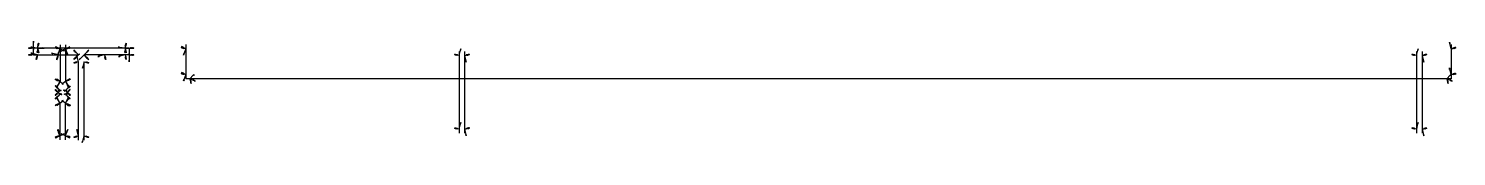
# Model space of a CAD drawing. Header units: millimetres. Extents: x -7889 to 13, y -75 to 78.
# Drawn here: x -2253 to -166, y -75 to 75 of the extents above; entities that cross this region are included whole.
import ezdxf

# ---------------------------------------------------------------- set-up
doc = ezdxf.new("R2010")
doc.units = ezdxf.units.MM
for name, color, linetype in [('AutoDetect_21_18', 1, 'Continuous'), ('AutoDetect_22_17', 1, 'Continuous'), ('AutoDetect_23_29', 1, 'Continuous'), ('AutoDetect_24_28', 1, 'Continuous'), ('AutoDetect_25_22', 1, 'Continuous'), ('AutoDetect_26_23', 1, 'Continuous'), ('AutoDetect_27_14', 1, 'Continuous'), ('AutoDetect_28_15', 1, 'Continuous'), ('AutoDetect_29_26', 1, 'Continuous'), ('AutoDetect_30_25', 1, 'Continuous'), ('AutoDetect_31_35', 1, 'Continuous'), ('AutoDetect_32_34', 1, 'Continuous'), ('AutoDetect_33_11', 1, 'Continuous'), ('AutoDetect_34_13', 1, 'Continuous'), ('AutoDetect_35_30', 1, 'Continuous'), ('AutoDetect_36_39', 1, 'Continuous'), ('AutoDetect_50_7', 1, 'Continuous'), ('AutoDetect_51_8', 1, 'Continuous'), ('AutoDetect_52_24', 1, 'Continuous'), ('AutoDetect_62_38', 1, 'Continuous'), ('AutoDetect_63_36', 1, 'Continuous'), ('AutoDetect_63_37', 1, 'Continuous'), ('AutoDetect_66_32', 1, 'Continuous'), ('AutoDetect_67_31', 1, 'Continuous'), ('AutoDetect_75_16', 1, 'Continuous'), ('AutoDetect_76_21', 1, 'Continuous'), ('AutoDetect_77_20', 1, 'Continuous'), ('AutoDetect_78_19', 1, 'Continuous'), ('Platte_ID_GUID_7F974D67_DAB2_4c41_98B3_3F86D18BA102', 1, 'Continuous')]:
    doc.layers.add(name, color=color, linetype=linetype)

# ---------------------------------------------------------------- blocks, each defined once
blk = doc.blocks.new('Kontrollpunkt')
at = {"color": 0}
for q in [(0, 6), (8, 0), (0, 0, 4)]:
    blk.add_line((0, 0), q, dxfattribs=at)
for points in [[(0.25, 8, -0.25), (-0.25, 8, -0.25), (-0.25, 8, 0.25), (0, 10, 0), (-0.25, 8, -0.25), (0.25, 8, 0.25), (0, 10, 0), (0.25, 8, -0.25), (0.25, 8, 0.25), (-0.25, 8, 0.25)], [(0.25, 6, -0.25), (-0.25, 6, -0.25), (-0.25, 6, 0.25), (0, 8, 0), (-0.25, 6, -0.25), (0.25, 6, 0.25), (0, 8, 0), (0.25, 6, -0.25), (0.25, 6, 0.25), (-0.25, 6, 0.25)], [(0.25, 0.25, 4), (-0.25, 0.25, 4), (-0.25, -0.25, 4), (0, 0, 6), (-0.25, 0.25, 4), (0.25, -0.25, 4), (0, 0, 6), (0.25, 0.25, 4), (0.25, -0.25, 4), (-0.25, -0.25, 4)], [(0.25, 0.25, 6), (-0.25, 0.25, 6), (-0.25, -0.25, 6), (0, 0, 8), (-0.25, 0.25, 6), (0.25, -0.25, 6), (0, 0, 8), (0.25, 0.25, 6), (0.25, -0.25, 6), (-0.25, -0.25, 6)], [(0.25, 0.25, 8), (-0.25, 0.25, 8), (-0.25, -0.25, 8), (0, 0, 10), (-0.25, 0.25, 8), (0.25, -0.25, 8), (0, 0, 10), (0.25, 0.25, 8), (0.25, -0.25, 8), (-0.25, -0.25, 8)], [(8, 0.25, -0.25), (8, 0.25, 0.25), (8, -0.25, 0.25), (10, 0, 0), (8, 0.25, 0.25), (8, -0.25, -0.25), (10, 0, 0), (8, 0.25, -0.25), (8, -0.25, -0.25), (8, -0.25, 0.25)]]:
    blk.add_polyline3d(points, dxfattribs=at)

msp = doc.modelspace()

# ---------------------------------------------------------------- linework, layer by layer
at = {"layer": 'AutoDetect_21_18', "color": 1}
msp.add_line((-2207.4, -2.8, -339.5), (-2207.4, -2.8, -427.5), dxfattribs=at)
at = {"layer": 'AutoDetect_22_17', "color": 1}
msp.add_line((-2199.4, -2.8, -339.5), (-2199.4, -2.8, -427.5), dxfattribs=at)
at = {"layer": 'AutoDetect_23_29', "color": 1}
msp.add_line((-2207.4, -69.8, -440.5), (-2207.4, -15.8, -440.5), dxfattribs=at)
at = {"layer": 'AutoDetect_24_28', "color": 1}
msp.add_line((-2199.4, -69.8, -440.5), (-2199.4, -15.8, -440.5), dxfattribs=at)
at = {"layer": 'AutoDetect_25_22', "color": 1}
msp.add_line((-2199.4, -69.8, -326.5), (-2199.4, -15.8, -326.5), dxfattribs=at)
at = {"layer": 'AutoDetect_26_23', "color": 1}
msp.add_line((-2207.4, -69.8, -326.5), (-2207.4, -15.8, -326.5), dxfattribs=at)
at = {"layer": 'AutoDetect_27_14', "color": 1}
msp.add_line((-2199.4, 2.8, -339.5), (-2199.4, 2.8, -427.5), dxfattribs=at)
at = {"layer": 'AutoDetect_28_15', "color": 1}
msp.add_line((-2207.4, 2.8, -339.5), (-2207.4, 2.8, -427.5), dxfattribs=at)
at = {"layer": 'AutoDetect_29_26', "color": 1}
msp.add_line((-2207.4, 69.8, -326.5), (-2207.4, 15.8, -326.5), dxfattribs=at)
at = {"layer": 'AutoDetect_30_25', "color": 1}
msp.add_line((-2199.4, 69.8, -326.5), (-2199.4, 15.8, -326.5), dxfattribs=at)
at = {"layer": 'AutoDetect_31_35', "color": 1}
msp.add_line((-2207.4, 69.8, -440.5), (-2207.4, 15.8, -440.5), dxfattribs=at)
at = {"layer": 'AutoDetect_32_34', "color": 1}
msp.add_line((-2199.4, 69.8, -440.5), (-2199.4, 15.8, -440.5), dxfattribs=at)
at = {"layer": 'AutoDetect_33_11', "color": 1}
msp.add_line((-223.8, 60, -317), (-223.8, -60, -317), dxfattribs=at)
at = {"layer": 'AutoDetect_34_13', "color": 1}
msp.add_line((-215.8, 60, -317), (-215.8, -60, -317), dxfattribs=at)
at = {"layer": 'AutoDetect_35_30', "color": 1}
msp.add_line((-1623.8, 60, -317), (-1623.8, -60, -317), dxfattribs=at)
at = {"layer": 'AutoDetect_36_39', "color": 1}
msp.add_line((-1615.8, 60, -317), (-1615.8, -60, -317), dxfattribs=at)
at = {"layer": 'AutoDetect_50_7', "color": 1}
msp.add_line((-173.4, 20, -450), (-2023.4, 20, -450), dxfattribs=at)
at = {"layer": 'AutoDetect_51_8', "color": 1}
msp.add_line((-173.4, 70, -450), (-173.4, 20, -450), dxfattribs=at)
at = {"layer": 'AutoDetect_52_24', "color": 1}
msp.add_line((-2023.4, 70, -450), (-2023.4, 20, -450), dxfattribs=at)
at = {"layer": 'AutoDetect_62_38', "color": 1}
msp.add_line((-2106.3, 65, -317), (-2246.3, 65, -317), dxfattribs=at)
at = {"layer": 'AutoDetect_63_36', "color": 1}
msp.add_line((-2106.3, 55, -317), (-2172.3, 55, -317), dxfattribs=at)
at = {"layer": 'AutoDetect_63_37', "color": 1}
msp.add_line((-2246.3, 55, -317), (-2180.3, 55, -317), dxfattribs=at)
at = {"layer": 'AutoDetect_66_32', "color": 1}
msp.add_line((-2180.3, -70, -317), (-2180.3, 45, -317), dxfattribs=at)
at = {"layer": 'AutoDetect_67_31', "color": 1}
msp.add_line((-2172.3, -70, -317), (-2172.3, 45, -317), dxfattribs=at)
at = {"layer": 'AutoDetect_75_16', "color": 1}
msp.add_line((-2106.3, 65, -272), (-2246.3, 65, -272), dxfattribs=at)
at = {"layer": 'AutoDetect_76_21', "color": 1}
msp.add_line((-2106.3, 65, -267), (-2246.3, 65, -267), dxfattribs=at)
at = {"layer": 'AutoDetect_77_20', "color": 1}
msp.add_line((-2180.3, 55, -267), (-2180.3, 55, -307), dxfattribs=at)
at = {"layer": 'AutoDetect_78_19', "color": 1}
msp.add_line((-2172.3, 55, -267), (-2172.3, 55, -307), dxfattribs=at)

# ---------------------------------------------------------------- block references
at = {"layer": 'AutoDetect_21_18', "color": 1, "extrusion": (-0.702671, -0.702671, -0.11184), "rotation": 98.29263308494168}
msp.add_blockref('Kontrollpunkt', (-1558.9, -162.6, 1591), dxfattribs=at)
at = {"layer": 'AutoDetect_21_18', "color": 1, "extrusion": (-0.696364, -0.696364, 0.173648)}
for p, rotation in [((-1558.9, -692.4, 1464.9), 88.42765860461249), ((-1558.9, -645.1, 1473.2), 77.24859307823723)]:
    msp.add_blockref('Kontrollpunkt', p, dxfattribs=dict(at, rotation=rotation))
at = {"layer": 'AutoDetect_22_17', "color": 1, "extrusion": (0.702671, -0.702671, -0.11184), "rotation": 263.6185438825516}
msp.add_blockref('Kontrollpunkt', (-1557.2, -511.1, -1505.6), dxfattribs=at)
at = {"layer": 'AutoDetect_22_17', "color": 1, "extrusion": (0.696364, -0.696364, 0.173648)}
for p, rotation in [((-1557.2, -104, -1595.6), 279.8510761165839), ((-1557.2, -151.3, -1603.9), 270.0347945626858)]:
    msp.add_blockref('Kontrollpunkt', p, dxfattribs=dict(at, rotation=rotation))
at = {"layer": 'AutoDetect_23_29', "color": 1, "extrusion": (-0.722286, -0.362, 0.589286), "rotation": 97.18522060211595}
msp.add_blockref('Kontrollpunkt', (-975, -1523, 1340.5), dxfattribs=at)
at = {"layer": 'AutoDetect_23_29', "color": 1, "extrusion": (-0.696364, -0.173648, 0.696364), "rotation": 98.13857298109163}
msp.add_blockref('Kontrollpunkt', (-472.2, -1818.4, 1241.5), dxfattribs=at)
at = {"layer": 'AutoDetect_24_28', "color": 1, "extrusion": (0.722286, -0.362, 0.589286), "rotation": 262.8147794002564}
msp.add_blockref('Kontrollpunkt', (-999.6, 798.7, -1842.5), dxfattribs=at)
at = {"layer": 'AutoDetect_24_28', "color": 1, "extrusion": (0.696364, -0.173648, 0.696364), "rotation": 261.8614270189084}
msp.add_blockref('Kontrollpunkt', (-594, 1159.2, -1827.3), dxfattribs=at)
at = {"layer": 'AutoDetect_25_22', "color": 1, "extrusion": (0.642605, -0.417273, -0.642605), "rotation": 270.5000024073583}
msp.add_blockref('Kontrollpunkt', (-1211, -1430, -1197), dxfattribs=at)
at = {"layer": 'AutoDetect_25_22', "color": 1, "extrusion": (0.696364, -0.173648, -0.696364), "rotation": 278.1385729810916}
msp.add_blockref('Kontrollpunkt', (-594, -1709.7, -1293.2), dxfattribs=at)
at = {"layer": 'AutoDetect_26_23', "color": 1, "extrusion": (-0.721718, -0.362174, -0.589876), "rotation": 82.8591885554133}
msp.add_blockref('Kontrollpunkt', (-976, 904.3, 1791.4), dxfattribs=at)
at = {"layer": 'AutoDetect_26_23', "color": 1, "extrusion": (-0.696364, -0.173648, -0.696364), "rotation": 81.86142701890837}
msp.add_blockref('Kontrollpunkt', (-472.2, 1267.9, 1775.6), dxfattribs=at)
at = {"layer": 'AutoDetect_27_14', "color": 1, "extrusion": (0.696364, 0.696364, 0.173648)}
for p, rotation in [((1557.2, -104, -1595.6), 77.24859307823723), ((1557.2, -151.3, -1603.9), 88.42765860461247)]:
    msp.add_blockref('Kontrollpunkt', p, dxfattribs=dict(at, rotation=rotation))
at = {"layer": 'AutoDetect_27_14', "color": 1, "extrusion": (0.702671, 0.702671, -0.111835), "rotation": 98.29229197802707}
msp.add_blockref('Kontrollpunkt', (1557.2, -511.1, -1505.6), dxfattribs=at)
at = {"layer": 'AutoDetect_28_15', "color": 1, "extrusion": (-0.696364, 0.696364, 0.173648)}
for p, rotation in [((1558.9, -645.1, 1473.2), 279.8510761165839), ((1558.9, -692.4, 1464.9), 270.0347945626858)]:
    msp.add_blockref('Kontrollpunkt', p, dxfattribs=dict(at, rotation=rotation))
at = {"layer": 'AutoDetect_28_15', "color": 1, "extrusion": (-0.702671, 0.702671, -0.111835), "rotation": 263.6188229854008}
msp.add_blockref('Kontrollpunkt', (1558.9, -162.6, 1591), dxfattribs=at)
at = {"layer": 'AutoDetect_29_26', "color": 1, "extrusion": (-0.696364, 0.173648, -0.696364), "rotation": 278.1385729810916}
msp.add_blockref('Kontrollpunkt', (472.2, 1267.9, 1775.6), dxfattribs=at)
at = {"layer": 'AutoDetect_29_26', "color": 1, "extrusion": (-0.721717, 0.362177, -0.589875), "rotation": 277.1407497633308}
msp.add_blockref('Kontrollpunkt', (976, 904.3, 1791.4), dxfattribs=at)
at = {"layer": 'AutoDetect_30_25', "color": 1, "extrusion": (0.696364, 0.173648, -0.696364), "rotation": 81.86142701890837}
msp.add_blockref('Kontrollpunkt', (594, -1709.7, -1293.2), dxfattribs=at)
at = {"layer": 'AutoDetect_30_25', "color": 1, "extrusion": (0.642605, 0.417275, -0.642605), "rotation": 89.50006003138178}
msp.add_blockref('Kontrollpunkt', (1211, -1430, -1197), dxfattribs=at)
at = {"layer": 'AutoDetect_31_35', "color": 1, "extrusion": (-0.696364, 0.173648, 0.696364), "rotation": 261.8614270189084}
msp.add_blockref('Kontrollpunkt', (472.2, -1818.4, 1241.5), dxfattribs=at)
at = {"layer": 'AutoDetect_31_35', "color": 1, "extrusion": (-0.722287, 0.361998, 0.589287), "rotation": 262.8147165760511}
msp.add_blockref('Kontrollpunkt', (975, -1523, 1340.5), dxfattribs=at)
at = {"layer": 'AutoDetect_32_34', "color": 1, "extrusion": (0.696364, 0.173648, 0.696364), "rotation": 98.13857298109163}
msp.add_blockref('Kontrollpunkt', (594, 1159.2, -1827.3), dxfattribs=at)
at = {"layer": 'AutoDetect_32_34', "color": 1, "extrusion": (0.722287, 0.361998, 0.589287), "rotation": 97.18528342900298}
msp.add_blockref('Kontrollpunkt', (999.6, 798.7, -1842.5), dxfattribs=at)
at = {"layer": 'AutoDetect_33_11', "color": 1, "extrusion": (-0.696364, 0.173648, 0.696365), "rotation": 180}
for p in [(1.8, -387.8, -55.5), (106.5, -369.6, -74.3)]:
    msp.add_blockref('Kontrollpunkt', p, dxfattribs=at)
at = {"layer": 'AutoDetect_34_13', "color": 1, "extrusion": (0.696365, 0.173648, 0.696364), "rotation": 180}
for p in [(104.6, -90.8, -361.6), (-0.2, -72.6, -380.4)]:
    msp.add_blockref('Kontrollpunkt', p, dxfattribs=at)
at = {"layer": 'AutoDetect_35_30', "color": 1, "extrusion": (-0.696364, 0.173648, 0.696365), "rotation": 180}
for p in [(340.5, -1333.8, 919.4), (445.3, -1315.6, 900.6)]:
    msp.add_blockref('Kontrollpunkt', p, dxfattribs=at)
at = {"layer": 'AutoDetect_36_39', "color": 1, "extrusion": (0.696365, 0.173648, 0.696364), "rotation": 180}
for p in [(443.3, 855.2, -1336.6), (338.6, 873.3, -1355.3)]:
    msp.add_blockref('Kontrollpunkt', p, dxfattribs=at)
at = {"layer": 'AutoDetect_50_7', "color": 1, "extrusion": (0.173648, -0.696364, -0.696364), "rotation": 317.692263554204}
for p in [(-1952.6, -676.4, -50.9), (-169.3, -366.7, 268.3)]:
    msp.add_blockref('Kontrollpunkt', p, dxfattribs=at)
at = {"layer": 'AutoDetect_51_8', "color": 1, "extrusion": (0.696364, 0.173648, -0.696364), "rotation": 2.893873148254538}
msp.add_blockref('Kontrollpunkt', (104.1, -429.4, 203.7), dxfattribs=at)
at = {"layer": 'AutoDetect_51_8', "color": 1, "extrusion": (0.653105, 0.173648, -0.737089), "rotation": 3.17808326502044}
msp.add_blockref('Kontrollpunkt', (69.7, -422.7, 222.9), dxfattribs=at)
at = {"layer": 'AutoDetect_52_24', "color": 1, "extrusion": (-0.696364, 0.173648, -0.696364), "rotation": 8.420015815377484}
for p in [(427.5, 1055, 1733.5), (464.3, 1048.6, 1726.9)]:
    msp.add_blockref('Kontrollpunkt', p, dxfattribs=at)
at = {"layer": 'AutoDetect_62_38', "color": 2, "extrusion": (0.173648, 0.696364, 0.696364), "rotation": 9.851073708204042}
for p in [(2189.5, 106, -564.5), (2065.3, 84.5, -542.3)]:
    msp.add_blockref('Kontrollpunkt', p, dxfattribs=at)
at = {"layer": 'AutoDetect_63_36', "color": 1, "extrusion": (0.575779, -0.578135, 0.578134), "rotation": 180}
msp.add_blockref('Kontrollpunkt', (-1500.4, 650.1, -1465.8), dxfattribs=at)
at = {"layer": 'AutoDetect_63_36', "color": 1, "extrusion": (0.173648, -0.696364, 0.696364), "rotation": 180}
for p in [(-2065.4, 170.6, -631.1), (-2036.2, 165.5, -625.9)]:
    msp.add_blockref('Kontrollpunkt', p, dxfattribs=at)
at = {"layer": 'AutoDetect_63_37', "color": 1, "extrusion": (-0.173648, -0.696364, 0.696364), "rotation": 180}
for p in [(-2187.1, -567.8, 130), (-2157.9, -562.8, 124.8)]:
    msp.add_blockref('Kontrollpunkt', p, dxfattribs=at)
at = {"layer": 'AutoDetect_63_37', "color": 1, "extrusion": (-0.575778, -0.578134, 0.578135), "rotation": 180}
msp.add_blockref('Kontrollpunkt', (-1583.7, -1125.6, 1040.3), dxfattribs=at)
at = {"layer": 'AutoDetect_66_32', "color": 1, "extrusion": (-0.696364, -0.173648, 0.696365), "rotation": 180}
for p in [(-571.2, -1693.1, 1289.7), (-465.4, -1711.5, 1308.6)]:
    msp.add_blockref('Kontrollpunkt', p, dxfattribs=at)
at = {"layer": 'AutoDetect_67_31', "color": 1, "extrusion": (0.696365, -0.173648, 0.696364), "rotation": 180}
for p in [(-481.9, 1247.8, -1741.3), (-587.7, 1229.5, -1722.4)]:
    msp.add_blockref('Kontrollpunkt', p, dxfattribs=at)
at = {"layer": 'AutoDetect_75_16', "color": 1, "extrusion": (0.173647, 0.696364, -0.696364), "rotation": 160.297925228558}
for p in [(2189.5, -528.8, -154.3), (2065.3, -507.2, -132.1)]:
    msp.add_blockref('Kontrollpunkt', p, dxfattribs=at)
at = {"layer": 'AutoDetect_76_21', "color": 1, "extrusion": (0.173649, -0.696364, 0.696364), "rotation": 340.2977703051427}
for p in [(-2158, 229.8, -620.2), (-2033.8, 208.2, -598)]:
    msp.add_blockref('Kontrollpunkt', p, dxfattribs=at)
at = {"layer": 'AutoDetect_77_20', "color": 1, "extrusion": (-0.696364, -0.696364, 0.173649), "rotation": 88.4275951571352}
for p in [(-1580.6, -529.8, 1432.6), (-1580.6, -563.3, 1426.7)]:
    msp.add_blockref('Kontrollpunkt', p, dxfattribs=at)
at = {"layer": 'AutoDetect_78_19', "color": 1, "extrusion": (0.696364, -0.696364, 0.173647), "rotation": 270.0347468222073}
for p in [(-1497.2, 4.6, -1598.4), (-1497.2, -28.9, -1604.3)]:
    msp.add_blockref('Kontrollpunkt', p, dxfattribs=at)
at = {"layer": 'Platte_ID_GUID_7F974D67_DAB2_4c41_98B3_3F86D18BA102', "color": 2, "extrusion": (-0.707106, 0, 0.707107), "rotation": 179.9999991462264}
for p in [(-65, -1812.6, 1364.2), (-55, -1812.6, 1364.2)]:
    msp.add_blockref('Kontrollpunkt', p, dxfattribs=at)
at = {"layer": 'Platte_ID_GUID_7F974D67_DAB2_4c41_98B3_3F86D18BA102', "color": 2, "extrusion": (0.707107, 0, 0.707106), "rotation": 179.9999991462264}
for p in [(65, 1265.2, -1713.6), (55, 1265.2, -1713.6)]:
    msp.add_blockref('Kontrollpunkt', p, dxfattribs=at)

doc.saveas('drawing.dxf')
